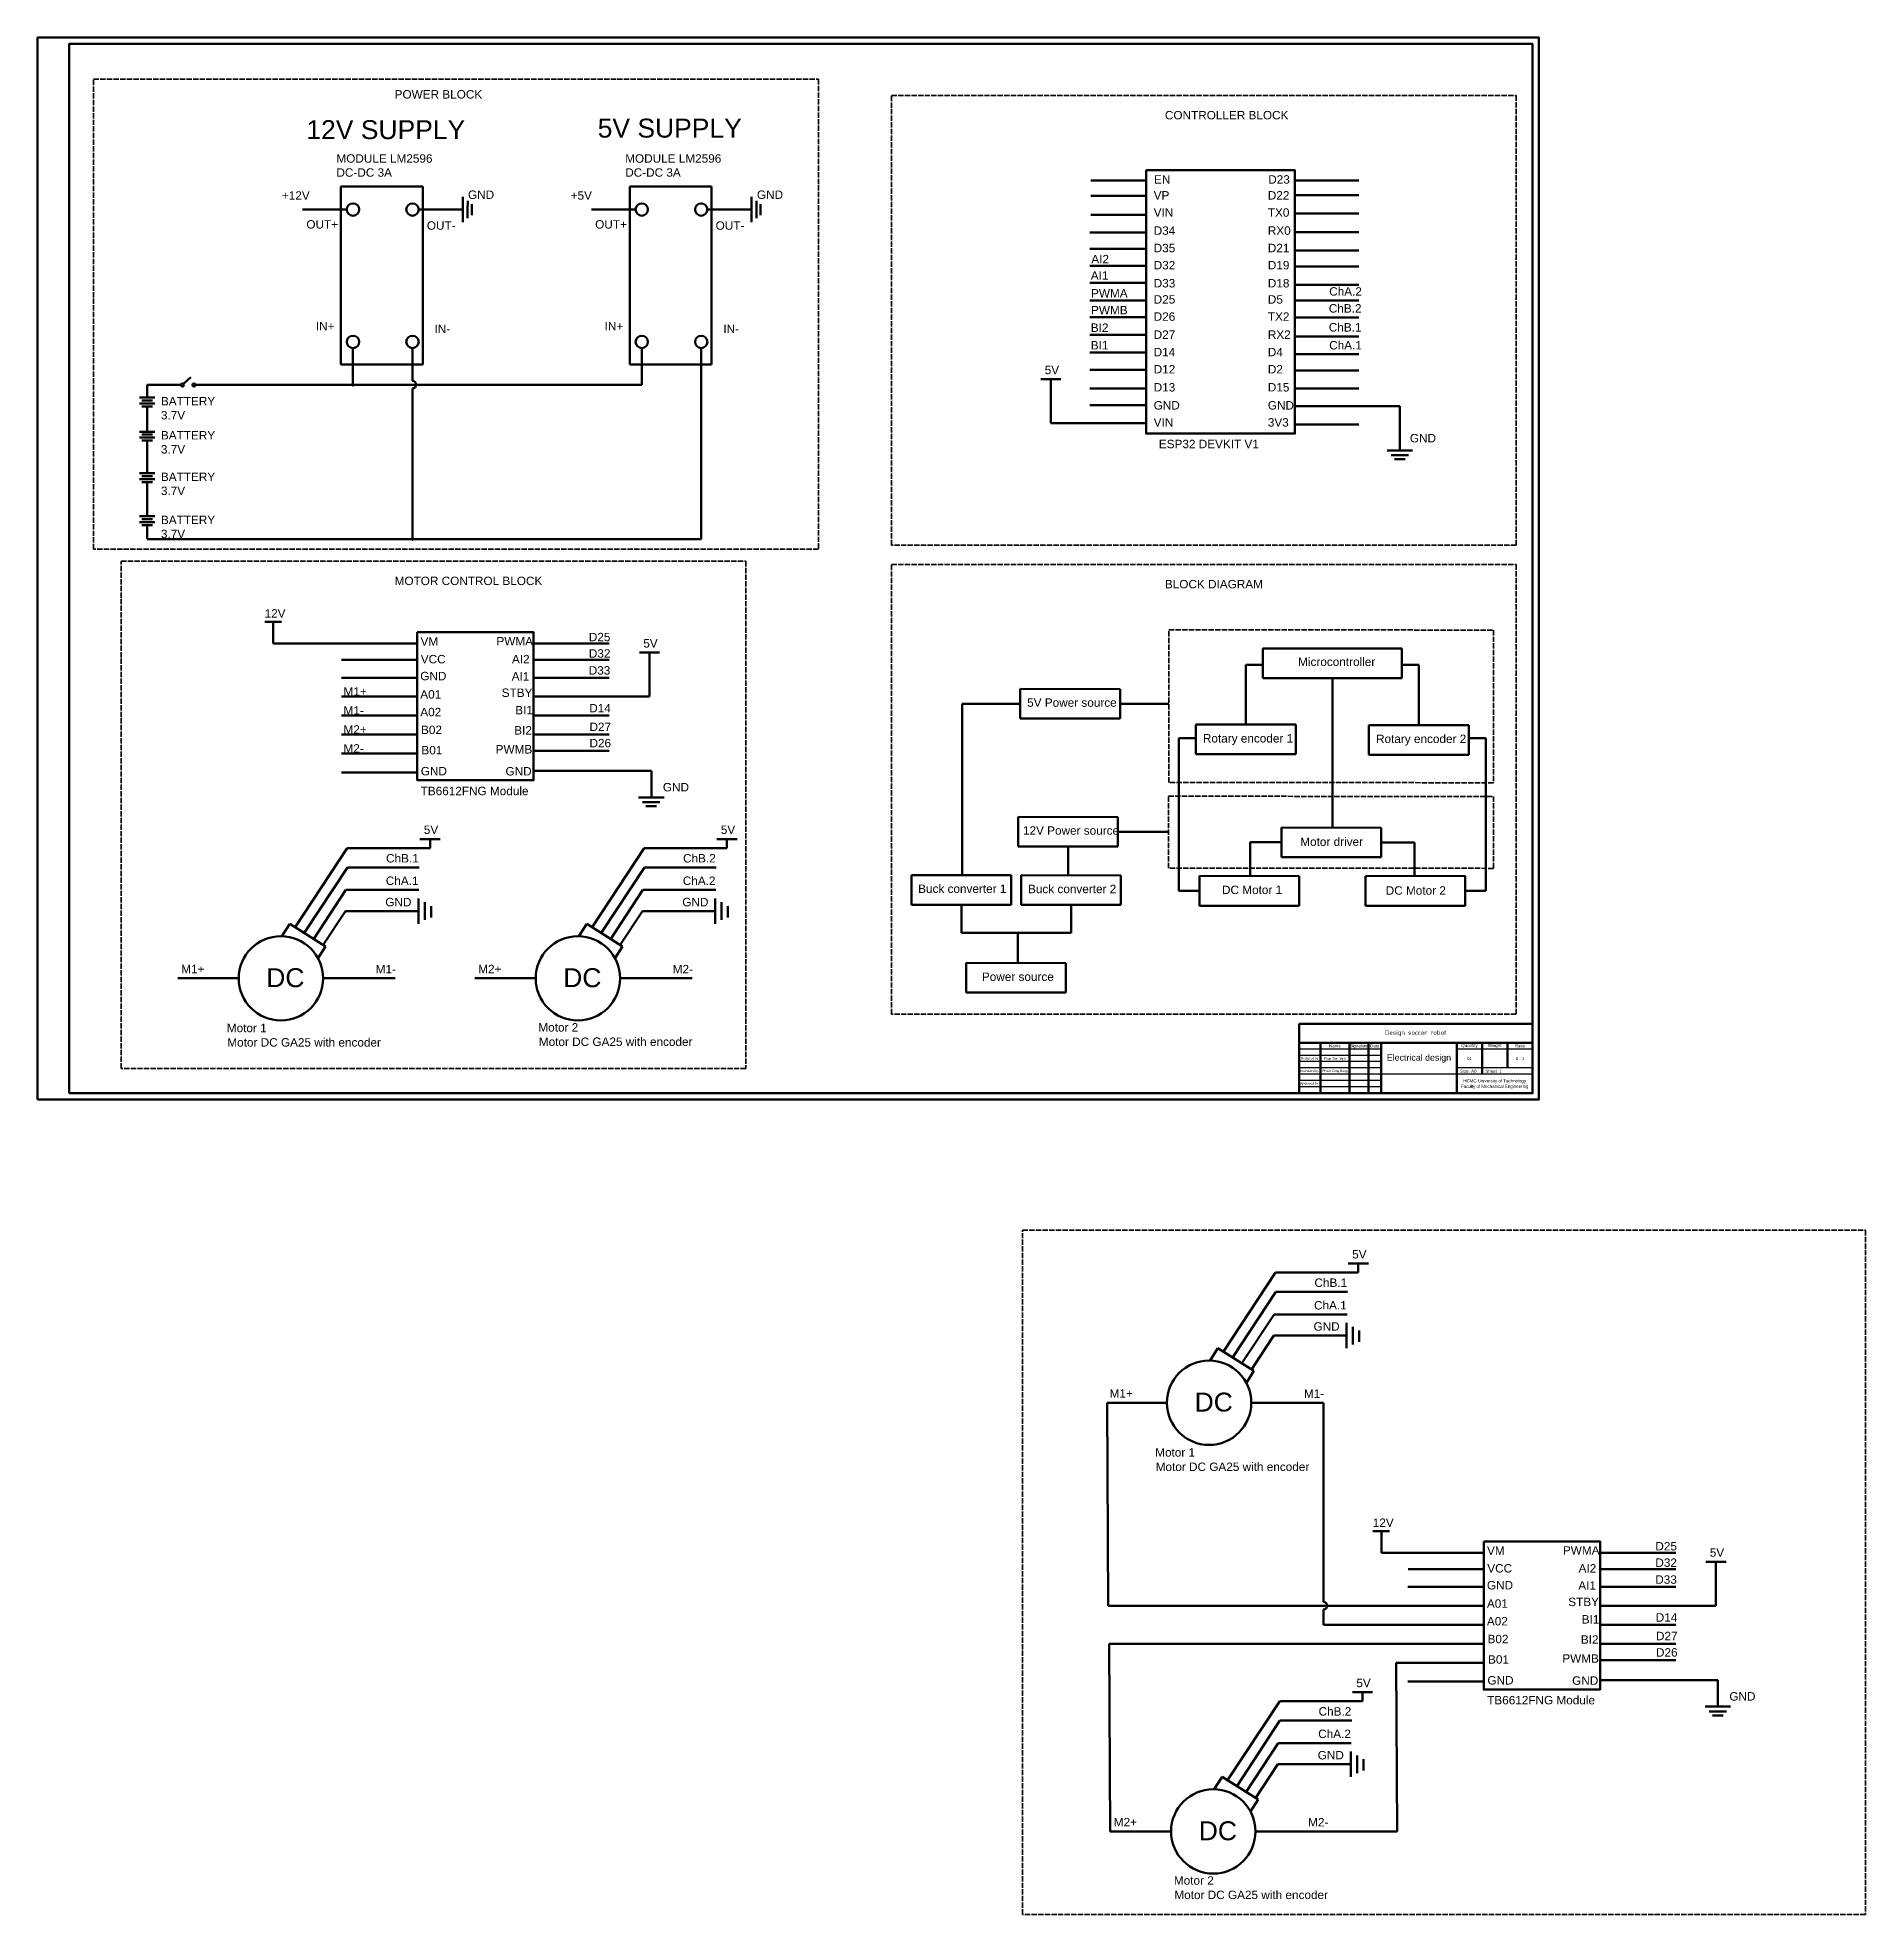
# Model space of a CAD drawing. Header units: millimetres. Extents: x 35 to 7261, y -526 to 3542.
# Drawn here: x 5813 to 7261, y 2056 to 3542 of the extents above; entities that cross this region are included whole.
import ezdxf

# ---------------------------------------------------------------- set-up
doc = ezdxf.new("R2010")
doc.units = ezdxf.units.MM
doc.linetypes.add('ACAD_ISO02W100', pattern=[15, 12, -3])
doc.layers.add('AM_0N', color=7, linetype='Continuous', lineweight=50)
doc.layers.add('nét đậm', color=7, linetype='Continuous', lineweight=50)
doc.styles.get("Standard").update_dxf_attribs({"font": 'arial.ttf'})

msp = doc.modelspace()

# ---------------------------------------------------------------- texts
at = {"attachment_point": 1}
for s, insert, char_height in [('POWER BLOCK', (6096.2, 3500.7), 6.667), ('5V SUPPLY', (6257, 3478.1), 15), ('CONTROLLER BLOCK', (6706.2, 3484.2), 6.667), ('12V SUPPLY', (6026.3, 3476.9), 15), ('VP', (6697.3, 3420.7), 6.67), ('EN', (6697.6, 3433.3), 6.67), ('D22', (6787.7, 3420.7), 6.67), ('D23', (6788, 3433.3), 6.67), ('VIN', (6697.3, 3407.1), 6.67), ('TX0', (6787.7, 3407.1), 6.67), ('D34', (6697.3, 3392.8), 6.67), ('RX0', (6787.7, 3392.8), 6.67), ('D35', (6697.3, 3379), 6.67), ('D21', (6787.7, 3379), 6.67), ('AI2', (6647.9, 3370.2), 6.67), ('D32', (6697.3, 3365.4), 6.67), ('D19', (6787.7, 3365.4), 6.67), ('AI1', (6647.5, 3357.2), 6.67), ('D33', (6697.3, 3351.1), 6.67), ('D18', (6787.7, 3351.1), 6.67), ('ChA.2', (6836.3, 3344.6), 6.67), ('PWMA', (6647.7, 3343.1), 6.67), ('PWMB', (6647.7, 3329.8), 6.67), ('D25', (6697.3, 3338.3), 6.67), ('D5', (6787.7, 3338.3), 6.67), ('ChB.2', (6836, 3331.2), 6.67), ('BI2', (6647.5, 3315.9), 6.67), ('D26', (6697.3, 3324.7), 6.67), ('TX2', (6787.7, 3324.7), 6.67), ('ChB.1', (6836, 3316.2), 6.67), ('BI1', (6647.5, 3302), 6.67), ('D27', (6697.3, 3310.4), 6.67), ('RX2', (6787.7, 3310.4), 6.67), ('ChA.1', (6836.3, 3302), 6.67), ('D14', (6697.3, 3296.6), 6.67), ('D4', (6787.7, 3296.6), 6.67), ('5V', (6611, 3282.4), 6.67), ('D12', (6697.3, 3283), 6.67), ('D2', (6787.7, 3283), 6.67), ('BATTERY\\P3.7V', (5911.1, 3257.7), 6.67), ('D13', (6697.3, 3268.7), 6.67), ('D15', (6787.7, 3268.7), 6.67), ('VIN', (6697.3, 3240.9), 6.67), ('GND', (6697.3, 3254.4), 6.67), ('3V3', (6787.7, 3240.9), 6.67), ('GND', (6787.7, 3254.4), 6.67), ('BATTERY\\P3.7V', (5911.1, 3230.7), 6.67), ('ESP32 DEVKIT V1', (6701.4, 3223.8), 6.667), ('BATTERY\\P3.7V', (5911.1, 3197.8), 6.67), ('BATTERY\\P3.7V', (5911.1, 3163.7), 6.67), ('MOTOR CONTROL BLOCK', (6096.2, 3115.4), 6.667), ('BLOCK DIAGRAM', (6706.2, 3112.8), 6.667), ('12V', (5993.2, 3089.6), 6.67), ('VM', (6116.7, 3067.4), 6.67), ('PWMA', (6176.8, 3067.6), 6.67), ('D25', (6250, 3070.9), 6.67), ('5V', (6293.1, 3065.9), 6.67), ('VCC', (6116.9, 3053.4), 6.67), ('AI2', (6189.1, 3053.4), 6.67), ('D32', (6250, 3057.9), 6.67), ('GND', (6116.5, 3040), 6.67), ('AI1', (6188.9, 3039.8), 6.67), ('D33', (6249.9, 3044.5), 6.67), ('M1+', (6055.7, 3027.8), 6.67), ('A01', (6116.5, 3025.5), 6.67), ('STBY', (6181, 3026.8), 6.67), ('M1-', (6055.7, 3012.8), 6.67), ('A02', (6116.5, 3011.5), 6.67), ('BI1', (6191.7, 3013), 6.67), ('D14', (6250.3, 3014.6), 6.67), ('M2+', (6055.7, 2997.7), 6.67), ('B02', (6117.1, 2997.4), 6.67), ('BI2', (6190.9, 2997), 6.67), ('D27', (6250.5, 2999.8), 6.67), ('M2-', (6055.7, 2982.7), 6.67), ('B01', (6117.4, 2981.3), 6.67), ('PWMB', (6176.2, 2982), 6.67), ('D26', (6250.5, 2986.9), 6.67), ('GND', (6116.9, 2964.7), 6.67), ('GND', (6184, 2964.6), 6.67), ('TB6612FNG Module', (6116.8, 2949), 6.667), ('5V', (6119.3, 2918.3), 6.67), ('5V', (6354.5, 2918.3), 6.67), ('ChB.1', (6089.4, 2895.7), 6.67), ('ChB.2', (6324.6, 2895.7), 6.67), ('ChA.1', (6089.2, 2877.9), 6.67), ('ChA.2', (6324.4, 2877.9), 6.67), ('GND', (6088.8, 2861), 6.67), ('GND', (6324, 2861), 6.67), ('M1+', (5927.2, 2808), 6.67), ('DC', (5994.5, 2805.3), 15), ('M1-', (6081.2, 2807.9), 6.67), ('M2+', (6162.4, 2808), 6.67), ('DC', (6229.7, 2805.3), 15), ('M2-', (6316.4, 2807.9), 6.67), ('Motor 1', (5963.3, 2761.3), 6.67), ('Motor DC GA25 with encoder', (5963.7, 2749.9), 6.667), ('Motor 2', (6210, 2761.8), 6.67), ('Motor DC GA25 with encoder', (6210.4, 2750.4), 6.667), ('5V', (6854.5, 2582.1), 6.67), ('ChB.1', (6824.6, 2559.6), 6.67), ('ChA.1', (6824.3, 2541.7), 6.67), ('GND', (6823.9, 2524.9), 6.67), ('M1+', (6662.4, 2471.9), 6.67), ('DC', (6729.7, 2469.2), 15), ('M1-', (6816.3, 2471.7), 6.67), ('Motor 1', (6698.5, 2425.2), 6.67), ('Motor DC GA25 with encoder', (6698.9, 2413.8), 6.667), ('12V', (6870.8, 2369.5), 6.67), ('D25', (7094.6, 2350.9), 6.67), ('VM', (6961.3, 2347.4), 6.67), ('PWMA', (7021.4, 2347.6), 6.67), ('D32', (7094.6, 2337.9), 6.67), ('5V', (7137.7, 2345.9), 6.67), ('VCC', (6961.5, 2333.4), 6.67), ('GND', (6961.2, 2320), 6.67), ('AI1', (7033.6, 2319.8), 6.67), ('AI2', (7033.8, 2333.4), 6.67), ('D33', (7094.5, 2324.5), 6.67), ('A01', (6961.2, 2305.5), 6.67), ('STBY', (7025.6, 2306.8), 6.67), ('A02', (6961.2, 2291.5), 6.67), ('BI1', (7036.3, 2293), 6.67), ('D14', (7094.9, 2294.5), 6.67), ('B02', (6961.7, 2277.4), 6.67), ('BI2', (7035.6, 2277), 6.67), ('D27', (7095.1, 2279.8), 6.67), ('B01', (6962.1, 2261.2), 6.67), ('PWMB', (7020.9, 2262), 6.67), ('D26', (7095.1, 2266.8), 6.67), ('GND', (6961.6, 2244.7), 6.67), ('GND', (7028.7, 2244.5), 6.67), ('5V', (6857.8, 2242.6), 6.67), ('ChB.2', (6827.9, 2220.1), 6.67), ('TB6612FNG Module', (6961.4, 2229), 6.667), ('ChA.2', (6827.6, 2202.3), 6.67), ('GND', (6827.2, 2185.4), 6.67), ('M2+', (6665.7, 2132.4), 6.67), ('DC', (6733, 2129.7), 15), ('M2-', (6819.6, 2132.3), 6.67), ('Motor 2', (6713.3, 2086.2), 6.67), ('Motor DC GA25 with encoder', (6713.7, 2074.8), 6.667)]:
    msp.add_mtext_dynamic_manual_height_columns(s, width=125.291, gutter_width=8.33, heights=[0], dxfattribs=dict(at, insert=insert, char_height=char_height))
at = {"layer": 'AM_0N'}
for s, insert, char_height, attachment_point in [('MODULE LM2596\\PDC-DC 3A', (6050.1, 3449.9), 6.667, 1), ('MODULE LM2596\\PDC-DC 3A', (6278.8, 3449.9), 6.667, 1), ('+12V', (6006.9, 3420.6), 6.67, 1), ('GND', (6154.3, 3421.2), 6.67, 1), ('+5V', (6235.6, 3420.6), 6.67, 1), ('GND', (6383.1, 3421.2), 6.67, 1), ('OUT+', (6026.3, 3397.7), 6.67, 1), ('OUT-', (6121.7, 3396.8), 6.67, 1), ('OUT+', (6255, 3397.7), 6.67, 1), ('OUT-', (6350.4, 3396.8), 6.67, 1), ('IN+', (6033.8, 3317.1), 6.67, 1), ('IN-', (6127.8, 3314.9), 6.67, 1), ('IN+', (6262.5, 3317.1), 6.67, 1), ('IN-', (6356.5, 3314.9), 6.67, 1), ('GND', (6900.2, 3228.4), 6.67, 1), ('Microcontroller', (6811.7, 3051.3), 6.667, 1), ('5V Power source', (6597.1, 3019), 6.667, 1), ('Rotary encoder 1', (6736.3, 2990.7), 6.667, 1), ('Rotary encoder 2', (6873.4, 2990.3), 6.667, 1), ('GND', (6308.6, 2952), 6.67, 1), ('12V Power source', (6593.8, 2917.7), 6.667, 1), ('Motor driver ', (6813.4, 2908.8), 6.667, 1), ('Buck converter 1', (6510.8, 2871.6), 6.667, 1), ('Buck converter 2', (6597.8, 2871.4), 6.667, 1), ('DC Motor 1', (6751.4, 2870.7), 6.67, 1), ('DC Motor 2', (6928.7, 2870.2), 6.67, 3), ('Power source', (6561.3, 2801.9), 6.667, 1), ('GND', (7153.2, 2232), 6.67, 1)]:
    msp.add_mtext_dynamic_manual_height_columns(s, width=125.291, gutter_width=8.33, heights=[0], dxfattribs=dict(at, insert=insert, char_height=char_height, attachment_point=attachment_point))
at = {"layer": 'nét đậm', "attachment_point": 5}
for s, width, insert, char_height in [('\\pxsm1.07917,qc;{\\fTCVN 7284|b0|i0|c0|p34;Design soccer robot}', 185, (6904.9, 2753.8), 3.5), ('Designed by', 16.804, (6820.8, 2733.8), 1.8), ('Name', 23, (6840.9, 2743.8), 2.5), ('Signature', 15, (6859.9, 2743.5), 2.5), ('Date', 10, (6872.4, 2743.8), 2.5), ('Electrical design', 60, (6907.4, 2733.8), 5), ('Quantity', 20, (6947.4, 2743.8), 2.5), ('01', 20, (6947.4, 2733.8), 2.5), ('Weight', 20, (6967.4, 2743.8), 2.5), ('Ratio', 20, (6987.4, 2743.8), 2.5), ('1 : 1', 20, (6987.4, 2733.8), 2.5), ('Instructed by', 18.57, (6820.8, 2723.8), 1.8), ('Pham Cong Bang', 23, (6840.9, 2723.8), 1.8), ('Phan Tien Minh', 23, (6840.9, 2733.8), 1.8), ('Size: A0', 20, (6946.4, 2723.8), 2.5), ('Sheet: 1', 20, (6966.4, 2723.8), 2.5), ('Approved by', 16.804, (6820.6, 2713.8), 1.8), ('Faculty of Mechanical Engineering', 60, (6967.4, 2711.4), 2.5), ('HCMC University of Technology', 60, (6967.4, 2715.8), 2.5)]:
    msp.add_mtext_dynamic_manual_height_columns(s, width=width, gutter_width=12.5, heights=[0], dxfattribs=dict(at, insert=insert, char_height=char_height))

# ---------------------------------------------------------------- linework, layer by layer
at = {"linetype": 'ByBlock', "lineweight": 70, "ltscale": 0.7}
for p, q in [((6691.3, 3429.1), (6647.5, 3429.1)), ((6691.3, 3429.1), (6691.3, 3429.1)), ((6809.2, 3429.1), (6809.2, 3429.1)), ((6809.2, 3429.1), (6859.7, 3429.1)), ((6691.3, 3417.1), (6647.5, 3417.1)), ((6809.2, 3417.5), (6859.7, 3417.5)), ((6691.3, 3402), (6647.5, 3402)), ((6809.2, 3403.1), (6859.7, 3403.1)), ((6691.3, 3388), (6646.7, 3388)), ((6691.3, 3375), (6646.7, 3375)), ((6691.3, 3388), (6691.3, 3388)), ((6691.3, 3375), (6691.3, 3375)), ((6809.2, 3388.2), (6859.7, 3388.2)), ((6691.3, 3361.6), (6646.7, 3361.6)), ((6809.2, 3373.7), (6859.7, 3373.7)), ((6809.2, 3361), (6859.7, 3361)), ((6691.3, 3348), (6646.7, 3348)), ((6809.2, 3346.5), (6859.7, 3346.5)), ((6691.3, 3334.2), (6646.7, 3334.2)), ((6809.2, 3334), (6859.7, 3334)), ((6691.3, 3320.8), (6646.7, 3320.8)), ((6809.2, 3320.7), (6859.7, 3320.7)), ((6691.3, 3306.9), (6646.7, 3306.9)), ((6809.2, 3305.7), (6859.7, 3305.7)), ((6691.3, 3293), (6646.7, 3293)), ((6809.2, 3291.5), (6859.7, 3291.5)), ((6691.3, 3279.1), (6646.7, 3279.1)), ((6809.2, 3278.7), (6859.7, 3278.7)), ((6691.3, 3264.4), (6646.7, 3264.4)), ((6809.2, 3264.3), (6859.7, 3264.3)), ((6691.3, 3251.3), (6646.7, 3251.3)), ((6809.2, 3250.4), (6892.3, 3250.4)), ((6691.3, 3236.9), (6615.9, 3236.9)), ((6809.2, 3235.8), (6859.7, 3235.8))]:
    msp.add_line(p, q, dxfattribs=at)
at = {"linetype": 'ACAD_ISO02W100', "lineweight": 35, "ltscale": 0.35}
for points in [[(5857.8, 3509.3), (6431.8, 3509.3), (6431.8, 3137.1), (5857.8, 3137.1)], [(6489.7, 3496.4), (6984.4, 3496.4), (6984.4, 3140.3), (6489.7, 3140.3)], [(5879.7, 3127.6), (6374.4, 3127.6), (6374.4, 2726), (5879.7, 2726)], [(6489.7, 3125), (6984.4, 3125), (6984.4, 2768.9), (6489.7, 2768.9)], [(6709.3, 3073.3), (6966.4, 3073.1), (6966.4, 2952.2), (6709.3, 2952.4)], [(6709.1, 2941.5), (6966.3, 2941.3), (6966.3, 2884.4), (6709.1, 2884.6)], [(6593.5, 2597.9), (7261, 2597.9), (7261, 2055.9), (6593.5, 2055.9)]]:
    msp.add_lwpolyline(points, close=True, dxfattribs=at)
at = {"linetype": 'ByBlock', "lineweight": 70, "ltscale": 0.7}
msp.add_lwpolyline([(6691.3, 3437.2), (6809.2, 3437.2), (6809.2, 3228.7), (6691.3, 3228.7)], close=True, dxfattribs=at)
at = {"layer": 'nét đậm'}
for p, q in [((6118.4, 3424.4), (6053.7, 3424.4)), ((6053.7, 3424.4), (6053.7, 3340.8)), ((6118.4, 3424.4), (6118.4, 3340.8)), ((6347.1, 3424.4), (6282.4, 3424.4)), ((6282.4, 3424.4), (6282.4, 3340.8)), ((6347.1, 3424.4), (6347.1, 3340.8)), ((6058.3, 3406.1), (6023.3, 3406.1)), ((6150.2, 3406.1), (6115.2, 3406.1)), ((6150.2, 3416.2), (6150.2, 3406.1)), ((6150.2, 3396), (6150.2, 3406.1)), ((6154, 3406), (6154.1, 3412.9)), ((6154, 3406.1), (6154, 3399.2)), ((6157.2, 3406), (6157.2, 3410.3)), ((6157.2, 3406), (6157.2, 3401.8)), ((6287, 3406.1), (6252, 3406.1)), ((6378.9, 3406.1), (6343.9, 3406.1)), ((6378.9, 3416.2), (6378.9, 3406.1)), ((6378.9, 3396), (6378.9, 3406.1)), ((6382.7, 3406), (6382.8, 3412.9)), ((6382.7, 3406.1), (6382.7, 3399.2)), ((6385.9, 3406), (6385.9, 3410.3)), ((6385.9, 3406), (6385.9, 3401.8)), ((6053.7, 3283.3), (6053.7, 3340.7)), ((6118.4, 3283.3), (6118.4, 3340.7)), ((6282.4, 3283.3), (6282.4, 3340.7)), ((6347.1, 3283.3), (6347.1, 3340.7)), ((6063.2, 3267.2), (6063.2, 3296.4)), ((6110.3, 3270.4), (6110.3, 3296.4)), ((6291.9, 3267.2), (6291.9, 3296.4)), ((6339, 3145), (6339, 3296.4)), ((5929, 3268), (5934.8, 3273.5)), ((6118.4, 3283.3), (6053.7, 3283.3)), ((6347.1, 3283.3), (6282.4, 3283.3)), ((5894.1, 3257.2), (5900.1, 3257.2)), ((5900.1, 3267.2), (5914.3, 3267.2)), ((5900.1, 3257.2), (5900.1, 3267.2)), ((5906.2, 3257.2), (5900.1, 3257.2)), ((5914.3, 3267.2), (5927, 3267.2)), ((5938.4, 3267.2), (6291.9, 3267.2)), ((6110.3, 3145), (6110.3, 3264.3)), ((5894.1, 3252.5), (5900.1, 3252.5)), ((5900.1, 3254.8), (5895.9, 3254.8)), ((5900.1, 3250.2), (5895.9, 3250.2)), ((5900.1, 3254.8), (5904.4, 3254.8)), ((5906.2, 3252.5), (5900.1, 3252.5)), ((5900.1, 3230.2), (5900.1, 3250.2)), ((5900.1, 3250.2), (5904.4, 3250.2)), ((6892.3, 3215.4), (6892.3, 3250.4)), ((5894.1, 3230.2), (5900.1, 3230.2)), ((5894.1, 3225.5), (5900.1, 3225.5)), ((5900.1, 3227.9), (5895.9, 3227.9)), ((5906.2, 3230.2), (5900.1, 3230.2)), ((5900.1, 3227.9), (5904.4, 3227.9)), ((5906.2, 3225.5), (5900.1, 3225.5)), ((5900.1, 3223.2), (5895.9, 3223.2)), ((5900.1, 3197.3), (5900.1, 3223.2)), ((5900.1, 3223.2), (5904.4, 3223.2)), ((6882.1, 3215.4), (6892.3, 3215.4)), ((6892.3, 3211.6), (6885.4, 3211.6)), ((6892.2, 3211.6), (6899.1, 3211.5)), ((6902.4, 3215.4), (6892.3, 3215.4)), ((5894.1, 3197.3), (5900.1, 3197.3)), ((5906.2, 3197.3), (5900.1, 3197.3)), ((6892.2, 3208.4), (6887.9, 3208.4)), ((6892.2, 3208.4), (6896.4, 3208.4)), ((5894.1, 3192.6), (5900.1, 3192.6)), ((5900.1, 3195), (5895.9, 3195)), ((5900.1, 3190.3), (5895.9, 3190.3)), ((5900.1, 3195), (5904.4, 3195)), ((5906.2, 3192.6), (5900.1, 3192.6)), ((5900.1, 3163.2), (5900.1, 3190.3)), ((5900.1, 3190.3), (5904.4, 3190.3)), ((5894.1, 3163.2), (5900.1, 3163.2)), ((5894.1, 3158.5), (5900.1, 3158.5)), ((5900.1, 3160.9), (5895.9, 3160.9)), ((5900.1, 3156.2), (5895.9, 3156.2)), ((5906.2, 3163.2), (5900.1, 3163.2)), ((5900.1, 3160.9), (5904.4, 3160.9)), ((5906.2, 3158.5), (5900.1, 3158.5)), ((5900.1, 3156.2), (5904.4, 3156.2)), ((5900.1, 3145), (5900.1, 3156.2)), ((5900.1, 3145), (5914.3, 3145)), ((5914.3, 3145), (6339, 3145)), ((6114.1, 3062.4), (6000.1, 3062.4)), ((6114.1, 3062.4), (6114.1, 3062.4)), ((6114.1, 3062.4), (6114.1, 3062.4)), ((6206.2, 3062.4), (6266.2, 3062.4)), ((6114.1, 3049.4), (6054.2, 3049.4)), ((6206.2, 3049.4), (6266.2, 3049.4)), ((6783.7, 3058.6), (6783.7, 3035)), ((6893.9, 3058.4), (6783.7, 3058.6)), ((6893.9, 3058.4), (6893.9, 3035)), ((6114.1, 3035.4), (6054.1, 3035.4)), ((6206.2, 3035.4), (6266.2, 3035.4)), ((6783.7, 3035), (6893.9, 3035)), ((6114.1, 3020.4), (6054.1, 3020.4)), ((6206.2, 3020.4), (6298, 3020.4)), ((6591.7, 3026.5), (6591.7, 3003)), ((6670.7, 3026.3), (6591.7, 3026.5)), ((6670.7, 3026.3), (6670.7, 3003)), ((6114.1, 3005.4), (6054.1, 3005.4)), ((6206.2, 3005.4), (6266.2, 3005.4)), ((6591.7, 3003), (6670.7, 3003)), ((6114.1, 2990.3), (6054.1, 2990.3)), ((6206.2, 2990.3), (6266.2, 2990.3)), ((6730.8, 2998.3), (6730.8, 2974.8)), ((6809.8, 2998.2), (6730.8, 2998.3)), ((6809.8, 2998.2), (6809.8, 2974.8)), ((6867.8, 2997.9), (6867.8, 2974.4)), ((6946.8, 2997.7), (6867.8, 2997.9)), ((6946.8, 2997.7), (6946.8, 2974.4)), ((6114.1, 2975.3), (6054.1, 2975.3)), ((6206.2, 2977.4), (6266.2, 2977.4)), ((6730.8, 2974.8), (6809.8, 2974.8)), ((6867.8, 2974.4), (6946.8, 2974.4)), ((6114.1, 2960.3), (6054.1, 2960.3)), ((6206.2, 2961.5), (6299.5, 2961.5)), ((6299.5, 2940.6), (6299.5, 2961.5)), ((6289.3, 2940.6), (6299.5, 2940.6)), ((6299.5, 2936.8), (6292.6, 2936.8)), ((6299.4, 2933.6), (6295.2, 2933.6)), ((6299.4, 2936.8), (6306.3, 2936.7)), ((6299.4, 2933.6), (6303.6, 2933.6)), ((6309.6, 2940.6), (6299.5, 2940.6)), ((6590, 2925.1), (6590, 2901.6)), ((6669, 2924.9), (6590, 2925.1)), ((6669, 2924.9), (6669, 2901.6)), ((6798.5, 2916.8), (6798.5, 2893.3)), ((6877.5, 2916.6), (6798.5, 2916.8)), ((6877.5, 2916.6), (6877.5, 2893.3)), ((6017.4, 2837.8), (6058.6, 2900.4)), ((6058.6, 2900.4), (6124.2, 2900.4)), ((6252.6, 2837.8), (6293.8, 2900.4)), ((6293.8, 2900.4), (6359.4, 2900.4)), ((6590, 2901.6), (6669, 2901.6)), ((6024.8, 2833.5), (6058.9, 2885.1)), ((6058.9, 2885.1), (6115.6, 2885.1)), ((6260, 2833.5), (6294.1, 2885.1)), ((6294.1, 2885.1), (6350.8, 2885.1)), ((6798.5, 2893.3), (6877.5, 2893.3)), ((6505.5, 2879.1), (6505.5, 2855.6)), ((6584.5, 2878.9), (6505.5, 2879.1)), ((6584.5, 2878.9), (6584.5, 2855.6)), ((6592.4, 2878.9), (6592.4, 2855.4)), ((6671.4, 2878.7), (6592.4, 2878.9)), ((6671.4, 2878.7), (6671.4, 2855.4)), ((6733.5, 2878.4), (6733.5, 2854.8)), ((6812.5, 2878.2), (6733.5, 2878.4)), ((6812.5, 2878.2), (6812.5, 2854.8)), ((6865.1, 2878.2), (6944.1, 2878.4)), ((6865.1, 2878.2), (6865.1, 2854.8)), ((6944.1, 2878.4), (6944.1, 2854.8)), ((6032.1, 2828.7), (6057.5, 2867.3)), ((6057.5, 2867.3), (6115.3, 2867.3)), ((6267.3, 2828.7), (6292.7, 2867.3)), ((6292.7, 2867.3), (6350.5, 2867.3)), ((6505.5, 2855.6), (6584.5, 2855.6)), ((6592.4, 2855.4), (6671.4, 2855.4)), ((6733.5, 2854.8), (6812.5, 2854.8)), ((6944.1, 2854.8), (6865.1, 2854.8)), ((6013.1, 2840.5), (6006.9, 2830.7)), ((6013.1, 2840.5), (6041.5, 2822.5)), ((6039.6, 2823.7), (6057.2, 2850.5)), ((6057.2, 2850.5), (6115, 2850.5)), ((6248.3, 2840.5), (6242.1, 2830.7)), ((6248.3, 2840.5), (6276.7, 2822.5)), ((6274.8, 2823.7), (6292.4, 2850.5)), ((6292.4, 2850.5), (6350.1, 2850.5)), ((6041.5, 2822.5), (6035.5, 2813)), ((6276.7, 2822.5), (6270.7, 2813)), ((6548.8, 2809.5), (6548.8, 2786)), ((6627.8, 2809.3), (6548.8, 2809.5)), ((6627.8, 2809.3), (6627.8, 2786)), ((5972.7, 2797.3), (5924.4, 2797.3)), ((5972.7, 2797.3), (5972.7, 2797.3)), ((6039.5, 2797.3), (6039.5, 2797.3)), ((6039.5, 2797.3), (6096.6, 2797.3)), ((6207.9, 2797.3), (6159.6, 2797.3)), ((6207.9, 2797.3), (6207.9, 2797.3)), ((6274.7, 2797.3), (6274.7, 2797.3)), ((6274.7, 2797.3), (6331.8, 2797.3)), ((6548.8, 2786), (6627.8, 2786)), ((6997.4, 2761.3), (6812.4, 2761.3)), ((6812.4, 2761.3), (6812.4, 2706.3)), ((6997.4, 2746.3), (6812.4, 2746.3)), ((6829.3, 2746.7), (6829.3, 2706.7)), ((6852.4, 2746.3), (6852.4, 2706.3)), ((6867.4, 2746.3), (6867.4, 2706.3)), ((6877.4, 2746.3), (6877.4, 2706.3)), ((6937.4, 2746.3), (6937.4, 2706.3)), ((6957.4, 2746.3), (6957.4, 2721.3)), ((6977.4, 2746.3), (6977.4, 2726.3)), ((6997.4, 2706.3), (6812.4, 2706.3)), ((6752.5, 2501.7), (6793.8, 2564.3)), ((6793.8, 2564.3), (6859.3, 2564.3)), ((6759.9, 2497.3), (6794, 2549)), ((6794, 2549), (6850.7, 2549)), ((6767.2, 2492.6), (6792.7, 2531.2)), ((6792.7, 2531.2), (6850.5, 2531.2)), ((6774.7, 2487.6), (6792.4, 2514.4)), ((6792.4, 2514.4), (6850.1, 2514.4)), ((6748.2, 2504.4), (6742, 2494.6)), ((6748.2, 2504.4), (6776.6, 2486.4)), ((6776.6, 2486.4), (6770.7, 2476.9)), ((6707.8, 2461.2), (6660.4, 2461.2)), ((6661.2, 2300.4), (6660.4, 2461.2)), ((6707.8, 2461.2), (6707.8, 2461.2)), ((6774.6, 2461.2), (6774.6, 2461.2)), ((6774.6, 2461.2), (6831.8, 2461.2)), ((6831.7, 2303.4), (6831.8, 2461.2)), ((6958.7, 2342.4), (6877.7, 2342.4)), ((6958.7, 2342.4), (6958.7, 2342.4)), ((6958.7, 2342.4), (6958.7, 2342.4)), ((7050.8, 2342.4), (7110.8, 2342.4)), ((6958.7, 2329.4), (6898.9, 2329.4)), ((7050.8, 2329.4), (7110.8, 2329.4)), ((6958.7, 2315.4), (6898.7, 2315.4)), ((7050.8, 2315.4), (7110.8, 2315.4)), ((6958.7, 2300.4), (6661.2, 2300.4)), ((6831.7, 2285.4), (6831.7, 2297.4)), ((7050.8, 2300.4), (7142.6, 2300.4)), ((6958.7, 2285.4), (6831.7, 2285.4)), ((7050.8, 2285.4), (7110.8, 2285.4)), ((6958.7, 2270.3), (6662.1, 2270.3)), ((6662.9, 2121.7), (6662.1, 2270.3)), ((7050.8, 2270.3), (7110.8, 2270.3)), ((6958.7, 2255.3), (6889.3, 2255.3)), ((6890, 2121.7), (6889.3, 2255.3)), ((7050.8, 2257.3), (7110.8, 2257.3)), ((6958.7, 2240.3), (6898.7, 2240.3)), ((7050.8, 2241.4), (7144.1, 2241.4)), ((7144.1, 2220.5), (7144.1, 2241.4)), ((6755.8, 2162.2), (6797.1, 2224.8)), ((6797.1, 2224.8), (6862.7, 2224.8)), ((7134, 2220.5), (7144.1, 2220.5)), ((7144.1, 2216.8), (7137.2, 2216.8)), ((7144, 2216.8), (7150.9, 2216.6)), ((7154.2, 2220.5), (7144.1, 2220.5)), ((6763.3, 2157.9), (6797.3, 2209.5)), ((6797.3, 2209.5), (6854.1, 2209.5)), ((7144, 2213.6), (7139.8, 2213.6)), ((7144, 2213.6), (7148.2, 2213.6)), ((6770.5, 2153.1), (6796, 2191.7)), ((6796, 2191.7), (6853.8, 2191.7)), ((6778, 2148.1), (6795.7, 2174.9)), ((6795.7, 2174.9), (6853.4, 2174.9)), ((6751.5, 2164.9), (6745.3, 2155.1)), ((6751.5, 2164.9), (6780, 2146.9)), ((6780, 2146.9), (6774, 2137.4)), ((6711.1, 2121.7), (6662.8, 2121.7)), ((6705.8, 2121.7), (6705.8, 2121.7)), ((6777.9, 2121.7), (6777.9, 2121.7)), ((6777.9, 2121.7), (6890, 2121.7))]:
    msp.add_line(p, q, dxfattribs=at)
at = {"layer": 'nét đậm', "linetype": 'ByBlock', "lineweight": 70, "ltscale": 0.7}
for p, q in [((6607.9, 3271.8), (6623.9, 3271.8)), ((6615.9, 3236.9), (6615.9, 3271.8)), ((5993.4, 3079.5), (6006.6, 3079.5)), ((6000.1, 3062.4), (6000.1, 3079.5)), ((6290, 3055.3), (6306, 3055.3)), ((6298, 3020.4), (6298, 3055.3)), ((6770.3, 2998.3), (6770.4, 3045.6)), ((6770.4, 3045.6), (6783.7, 3045.6)), ((6838.8, 3035), (6838.8, 2931.7)), ((6907.2, 3045.6), (6893.9, 3045.6)), ((6907.3, 2998.3), (6907.2, 3045.6)), ((6591.7, 3014.7), (6545.6, 3014.7)), ((6545.6, 3014.7), (6545.6, 2879)), ((6670.7, 3014.6), (6709.3, 3014.6)), ((6717.3, 2866.6), (6717.3, 2987.6)), ((6717.3, 2987.6), (6730.8, 2987.6)), ((6960.3, 2987.6), (6946.8, 2987.6)), ((6960.3, 2866.6), (6960.3, 2987.6)), ((6838.8, 2931.7), (6838.8, 2916.7)), ((6116.2, 2907.6), (6132.2, 2907.6)), ((6124.2, 2900.4), (6124.2, 2907.6)), ((6351.4, 2907.6), (6367.4, 2907.6)), ((6359.4, 2900.4), (6359.4, 2907.6)), ((6629.5, 2901.6), (6629.6, 2878.8)), ((6669, 2913.2), (6709.1, 2913.2)), ((6773.8, 2905), (6773.8, 2878.3)), ((6798.5, 2905), (6773.8, 2905)), ((6877.5, 2904.9), (6903.8, 2904.9)), ((6903.8, 2904.9), (6903.8, 2878.3)), ((6115, 2860.5), (6115, 2850.5)), ((6120, 2857.5), (6120, 2850.5)), ((6125, 2854.5), (6125, 2850.5)), ((6350.1, 2860.5), (6350.1, 2850.5)), ((6355.1, 2857.5), (6355.1, 2850.5)), ((6360.1, 2854.5), (6360.1, 2850.5)), ((6545, 2855.6), (6545, 2833.4)), ((6631.9, 2855.4), (6631.9, 2833.4)), ((6733.5, 2866.6), (6717.3, 2866.6)), ((6944.1, 2866.6), (6960.3, 2866.6)), ((6115, 2850.5), (6115, 2840.5)), ((6120, 2850.5), (6120, 2843.5)), ((6125, 2850.5), (6125, 2845.5)), ((6350.1, 2850.5), (6350.1, 2840.5)), ((6355.1, 2850.5), (6355.1, 2843.5)), ((6360.1, 2850.5), (6360.1, 2845.5)), ((6545, 2833.4), (6631.9, 2833.4)), ((6589.6, 2833.4), (6589.6, 2809.4)), ((6851.3, 2571.5), (6867.3, 2571.5)), ((6859.3, 2564.3), (6859.3, 2571.5)), ((6850.1, 2524.4), (6850.1, 2514.4)), ((6850.1, 2514.4), (6850.1, 2504.4)), ((6855.1, 2521.4), (6855.1, 2514.4)), ((6855.1, 2514.4), (6855.1, 2507.4)), ((6860.1, 2518.4), (6860.1, 2514.4)), ((6860.1, 2514.4), (6860.1, 2509.4)), ((6870.9, 2359.5), (6884.1, 2359.5)), ((6877.7, 2342.4), (6877.7, 2359.5)), ((7134.6, 2335.3), (7150.6, 2335.3)), ((7142.6, 2300.4), (7142.6, 2335.3)), ((6854.7, 2232), (6870.7, 2232)), ((6862.7, 2224.8), (6862.7, 2232)), ((6853.4, 2184.9), (6853.4, 2174.9)), ((6853.4, 2174.9), (6853.4, 2164.9)), ((6858.4, 2181.9), (6858.4, 2174.9)), ((6858.4, 2174.9), (6858.4, 2167.9)), ((6863.4, 2178.9), (6863.4, 2174.9)), ((6863.4, 2174.9), (6863.4, 2169.9))]:
    msp.add_line(p, q, dxfattribs=at)
at = {"layer": 'nét đậm', "lineweight": 25}
for p, q in [((6877.4, 2741.3), (6812.4, 2741.3)), ((6877.4, 2736.3), (6812.4, 2736.3)), ((6997.4, 2741.3), (6937.4, 2741.3)), ((6877.4, 2731.3), (6812.4, 2731.3)), ((6877.4, 2726.3), (6812.4, 2726.3)), ((6997.4, 2721.3), (6812.4, 2721.3)), ((6997.4, 2726.3), (6937.4, 2726.3)), ((6877.4, 2716.3), (6812.4, 2716.3)), ((6877.4, 2711.3), (6812.4, 2711.3))]:
    msp.add_line(p, q, dxfattribs=at)
at = {"layer": 'nét đậm', "lineweight": 50}
for points in [[(5813.4, 2701.3), (7002.4, 2701.3), (7002.4, 3542.3), (5813.4, 3542.3)], [(5838.4, 2706.3), (6997.4, 2706.3), (6997.4, 3537.3), (5838.4, 3537.3)]]:
    msp.add_lwpolyline(points, close=True, dxfattribs=at)
at = {"layer": 'nét đậm'}
for points in [[(6114.1, 3071.4), (6206.2, 3071.4), (6206.2, 2954.1), (6114.1, 2954.1)], [(6958.7, 2351.4), (7050.8, 2351.4), (7050.8, 2234), (6958.7, 2234)]]:
    msp.add_lwpolyline(points, close=True, dxfattribs=at)
at = {"layer": 'nét đậm', "lineweight": 70, "ltscale": 0.7}
for centre in [(6063.2, 3406.1), (6110.3, 3406.1), (6291.9, 3406.1), (6339, 3406.1), (6063.2, 3301.3), (6110.3, 3301.3), (6291.9, 3301.3), (6339, 3301.3)]:
    msp.add_circle(centre, 4.93, dxfattribs=at)
at = {"layer": 'nét đậm', "lineweight": 70, "ltscale": 0.35}
for centre, radius in [((5928.1, 3267.2), 1.16), ((5937.2, 3267.2), 1.16), ((6063.2, 3267.2), 0.467), ((6063.2, 3267.2), 0.282), ((6110.3, 3145), 0.467), ((6110.3, 3145), 0.282)]:
    msp.add_circle(centre, radius, dxfattribs=at)
at = {"layer": 'nét đậm'}
for centre in [(6006.1, 2797.3), (6241.3, 2797.3), (6741.2, 2461.2), (6744.5, 2121.7)]:
    msp.add_circle(centre, 33.4, dxfattribs=at)
at = {"layer": 'nét đậm', "lineweight": 70, "ltscale": 0.35}
for centre in [(6110.3, 3267.4), (6831.7, 2300.4)]:
    msp.add_arc(centre, 3.04, 270, 90, dxfattribs=at)

msp.set_redraw_order([(e.dxf.handle, doc.entitydb.next_handle()) for e in msp.query("TEXT MTEXT ATTDEF DIMENSION ARC_DIMENSION")])  # texts and dimensions are drawn at this point

doc.saveas('drawing.dxf')
